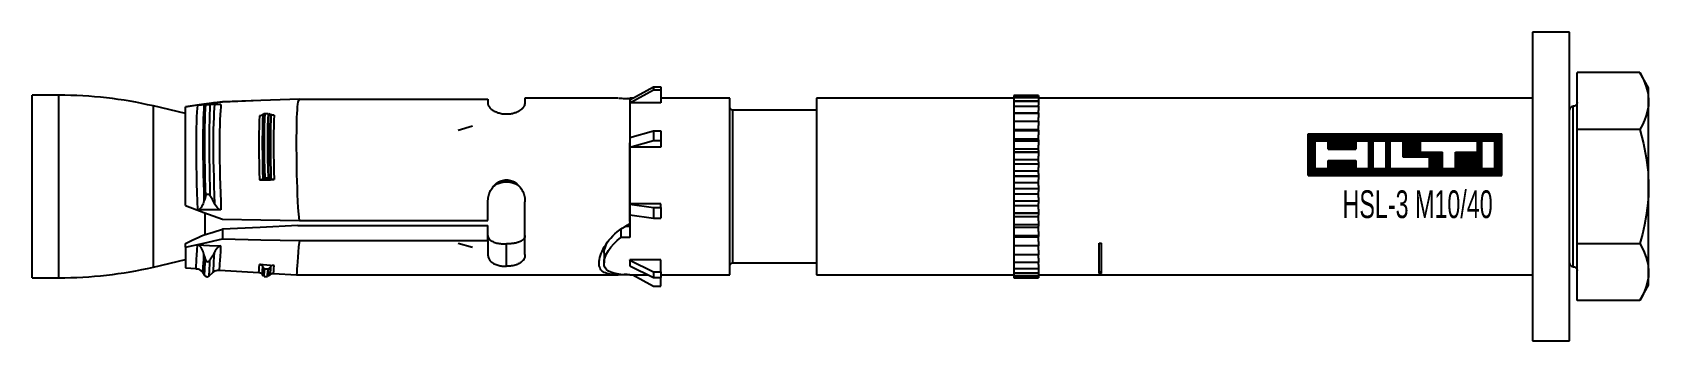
# Model space of a CAD drawing. Header units: millimetres. Extents: x 296 to 4896, y 152 to 3333.
# Drawn here: x 1517.2 to 1648.1, y 1681.4 to 1706.4 of the extents above; entities that cross this region are included whole.
import ezdxf
from ezdxf.enums import TextEntityAlignment as Align

# ---------------------------------------------------------------- set-up
doc = ezdxf.new("R2010")
doc.units = ezdxf.units.MM
doc.linetypes.add('DASHED', pattern=[0.25, 0.15625, -0.09375])
for name, color, linetype in [('1', 1, 'DASHED'), ('10', 1, 'Continuous'), ('3', 4, 'Continuous')]:
    doc.layers.add(name, color=color, linetype=linetype)
doc.styles.get("Standard").update_dxf_attribs({"font": 'arial.ttf'})

# ---------------------------------------------------------------- blocks, each defined once
blk = doc.blocks.new('HSL-3 M10-40')
at = {"layer": '1', "color": 3, "linetype": 'Continuous'}
for p, q in [((0, 12.5), (-3, 12.5)), ((-3, 12.5), (-3, -10.83)), ((0, -12.5), (0, 12.5)), ((-76.1, 7.02), (-74.19, 8.09)), ((-74.19, 8.09), (-74.19, 7.85)), ((-74.19, 8.09), (-73.6, 8.09)), ((-73.6, 8.09), (-73.6, 7.85)), ((-122.34, 7.4), (-124.5, 7.4)), ((-124.5, -7.4), (-124.5, 7.4)), ((-109.1, 6.86), (-109.1, 6.85)), ((-87.6, 7.08), (-87.6, 6.7)), ((-77.05, 7.15), (-84.6, 7.15)), ((-84.6, 7.15), (-84.6, 6.7)), ((-76.1, 6.79), (-74.19, 7.85)), ((-75.87, 7.15), (-76.1, 7.15)), ((-76.1, 7.15), (-76.1, 7.02)), ((-76.1, 7.09), (-76.1, 3.55)), ((-76.1, 7.02), (-76.1, 6.79)), ((-76.1, 6.79), (-76.1, 6.78)), ((-76.1, 6.78), (-76.1, 3.96)), ((-73.6, 6.78), (-76.1, 6.78)), ((-74.19, 7.85), (-73.6, 7.85)), ((-73.6, 7.85), (-73.6, 6.78)), ((-68, 7.15), (-73.6, 7.15)), ((-68, -7.15), (-68, 7.15)), ((-45, 7.15), (-61, 7.15)), ((-61, 7.15), (-61, -6.19)), ((-43, 7.39), (-45, 7.39)), ((-45, 7.39), (-45, 7.37)), ((-45, 7.37), (-45, 7.21)), ((-45, 7.37), (-43, 7.37)), ((-43, 7.37), (-45, 7.37)), ((-45, 7.21), (-43, 7.21)), ((-45, 7.2), (-45, 6.92)), ((-43, 7.2), (-45, 7.2)), ((-45, 6.92), (-43, 6.92)), ((-43, 6.91), (-45, 6.91)), ((-45, 6.91), (-45, 6.59)), ((-43, 7.39), (-43, 7.37)), ((-43, 7.37), (-43, 7.21)), ((-43, 7.2), (-43, 6.92)), ((-3, 7.15), (-43, 7.15)), ((-43, 6.91), (-43, 6.59)), ((-112.1, 5.93), (-114.69, 6.53)), ((-112.1, 6.43), (-112.1, 6.45)), ((-112.1, -1.55), (-112.1, 6.43)), ((-61, 6.2), (-67.8, 6.2)), ((-45, 6.5), (-43, 6.5)), ((-45, 6.48), (-45, 6.15)), ((-43, 6.48), (-45, 6.48)), ((-45, 6.15), (-45, 5.98)), ((-45, 5.96), (-43, 5.96)), ((-43, 5.93), (-45, 5.93)), ((-45, 5.93), (-45, 5.6)), ((-45, 5.6), (-45, 5.28)), ((-45, 5.31), (-43, 5.31)), ((-43, 5.28), (-45, 5.28)), ((-45, 5.28), (-45, 4.94)), ((-43, 6.48), (-43, 6.15)), ((-43, 5.98), (-43, 6.15)), ((-43, 5.93), (-43, 5.6)), ((-43, 5.28), (-43, 5.6)), ((-43, 5.28), (-43, 4.94)), ((-76.1, 3.96), (-74.19, 4.51)), ((-76.1, 3.96), (-76.1, 3.19)), ((-74.19, 4.51), (-74.19, 3.74)), ((-74.19, 4.51), (-73.6, 4.51)), ((-73.6, 4.51), (-73.6, 3.74)), ((-45, 4.94), (-45, 4.57)), ((-43, 4.59), (-45, 4.59)), ((-45, 4.57), (-45, 4.55)), ((-45, 4.55), (-43, 4.55)), ((-45, 4.52), (-45, 4.19)), ((-43, 4.52), (-45, 4.52)), ((-45, 4.19), (-45, 3.78)), ((-43, 4.57), (-43, 4.94)), ((-43, 4.57), (-43, 4.55)), ((-43, 4.52), (-43, 4.19)), ((-43, 3.78), (-43, 4.19)), ((-76.1, 3.19), (-74.19, 3.74)), ((-76.1, -2.83), (-76.1, 3.55)), ((-76.1, 3.19), (-76.1, 3.18)), ((-73.6, 3.18), (-76.1, 3.18)), ((-76.1, 3.18), (-76.1, -1.41)), ((-74.19, 3.74), (-73.6, 3.74)), ((-73.6, 3.74), (-73.6, 3.18)), ((-43, 3.85), (-45, 3.85)), ((-45, 3.78), (-45, 3.72)), ((-45, 3.72), (-43, 3.72)), ((-45, 3.68), (-45, 3.36)), ((-43, 3.68), (-45, 3.68)), ((-45, 3.36), (-45, 2.92)), ((-43, 3.03), (-45, 3.03)), ((-45, 2.92), (-45, 2.81)), ((-45, 2.81), (-43, 2.81)), ((-45, 2.77), (-45, 2.47)), ((-43, 2.77), (-45, 2.77)), ((-43, 3.78), (-43, 3.72)), ((-43, 3.68), (-43, 3.36)), ((-43, 2.92), (-43, 3.36)), ((-43, 2.92), (-43, 2.81)), ((-43, 2.77), (-43, 2.47)), ((-45, 2.47), (-45, 2.01)), ((-43, 2.16), (-45, 2.16)), ((-45, 2.01), (-45, 1.85)), ((-45, 1.85), (-43, 1.85)), ((-45, 1.81), (-45, 1.54)), ((-43, 1.81), (-45, 1.81)), ((-45, 1.54), (-45, 1.05)), ((-43, 2.01), (-43, 2.47)), ((-43, 2.01), (-43, 1.85)), ((-43, 1.81), (-43, 1.54)), ((-43, 1.05), (-43, 1.54)), ((-43, 1.25), (-45, 1.25)), ((-45, 1.05), (-45, 0.86)), ((-45, 0.86), (-43, 0.86)), ((-45, 0.82), (-45, 0.57)), ((-43, 0.82), (-45, 0.82)), ((-45, 0.57), (-45, 0.08)), ((-43, 0.31), (-45, 0.31)), ((-45, 0.08), (-45, -0.15)), ((-43, 1.05), (-43, 0.86)), ((-43, 0.82), (-43, 0.57)), ((-43, 0.08), (-43, 0.57)), ((-43, 0.08), (-43, -0.15)), ((-87.6, -2.76), (-87.6, -1.23)), ((-84.6, -5.52), (-84.6, -1.23)), ((-45, -0.15), (-43, -0.15)), ((-45, -0.19), (-45, -0.41)), ((-43, -0.19), (-45, -0.19)), ((-45, -0.41), (-45, -0.89)), ((-43, -0.63), (-45, -0.63)), ((-45, -0.89), (-45, -1.15)), ((-45, -1.15), (-43, -1.15)), ((-43, -1.19), (-45, -1.19)), ((-45, -1.19), (-45, -1.37)), ((-43, -0.19), (-43, -0.41)), ((-43, -0.89), (-43, -0.41)), ((-43, -0.89), (-43, -1.15)), ((-43, -1.19), (-43, -1.37)), ((-110.5, -3.94), (-110.5, -2.16)), ((-76.1, -1.42), (-76.1, -1.41)), ((-73.6, -1.41), (-76.1, -1.41)), ((-76.1, -1.42), (-76.1, -2.29)), ((-76.1, -1.42), (-74.19, -1.7)), ((-76.1, -2.28), (-76.1, -4.12)), ((-76.1, -2.29), (-74.19, -2.57)), ((-74.19, -1.7), (-74.19, -2.57)), ((-74.19, -1.7), (-73.6, -1.7)), ((-74.19, -2.57), (-73.6, -2.57)), ((-73.6, -1.7), (-73.6, -1.41)), ((-73.6, -1.7), (-73.6, -2.57)), ((-45, -1.37), (-45, -1.85)), ((-43, -1.56), (-45, -1.56)), ((-45, -1.85), (-45, -2.14)), ((-45, -2.14), (-43, -2.14)), ((-43, -2.18), (-45, -2.18)), ((-45, -2.18), (-45, -2.32)), ((-45, -2.32), (-45, -2.78)), ((-43, -2.46), (-45, -2.46)), ((-43, -1.85), (-43, -1.37)), ((-43, -1.85), (-43, -2.14)), ((-43, -2.18), (-43, -2.32)), ((-43, -2.78), (-43, -2.32)), ((-109.1, -3.47), (-109.1, -4.24)), ((-76.85, -3.47), (-76.85, -4.12)), ((-76.1, -3.25), (-76.49, -3.25)), ((-45, -2.78), (-45, -3.08)), ((-45, -3.08), (-43, -3.08)), ((-43, -3.12), (-45, -3.12)), ((-45, -3.12), (-45, -3.22)), ((-45, -3.22), (-45, -3.65)), ((-43, -3.31), (-45, -3.31)), ((-45, -3.65), (-45, -3.97)), ((-43, -2.78), (-43, -3.08)), ((-43, -3.12), (-43, -3.22)), ((-43, -3.65), (-43, -3.22)), ((-43, -3.65), (-43, -3.97)), ((-112.1, -4.93), (-112.1, -4.62)), ((-112.1, -4.93), (-112.1, -6.6)), ((-87.6, -4.38), (-87.6, -5.52)), ((-76.1, -4.12), (-76.85, -4.12)), ((-45, -3.97), (-43, -3.97)), ((-45, -4.01), (-45, -4.06)), ((-43, -4.01), (-45, -4.01)), ((-45, -4.06), (-45, -4.45)), ((-43, -4.11), (-45, -4.11)), ((-45, -4.45), (-45, -4.78)), ((-45, -4.78), (-43, -4.78)), ((-45, -4.82), (-45, -4.82)), ((-43, -4.82), (-45, -4.82)), ((-45, -4.82), (-45, -5.17)), ((-43, -4.82), (-45, -4.82)), ((-45, -5.17), (-45, -5.51)), ((-43, -4.01), (-43, -4.06)), ((-43, -4.45), (-43, -4.06)), ((-43, -4.45), (-43, -4.78)), ((-43, -4.82), (-43, -4.82)), ((-43, -5.17), (-43, -4.82)), ((-43, -5.17), (-43, -5.51)), ((-38.1, -7.04), (-38.1, -4.6)), ((-38.1, -4.6), (-37.9, -4.6)), ((-37.9, -7.04), (-37.9, -4.6)), ((-114.69, -6.53), (-112.1, -5.93)), ((-78.2, -5.41), (-78.2, -6.19)), ((-76.1, -5.97), (-76.1, -5.95)), ((-73.6, -5.95), (-76.1, -5.95)), ((-76.1, -5.97), (-74.19, -6.92)), ((-76.1, -5.97), (-76.1, -6.19)), ((-76.1, -6.19), (-76.1, -6.42)), ((-76.1, -6.42), (-74.19, -7.37)), ((-73.6, -6.92), (-73.6, -5.95)), ((-67.8, -6.2), (-61, -6.2)), ((-61, -6.19), (-61, -7.15)), ((-45, -5.51), (-43, -5.51)), ((-45, -5.54), (-45, -5.8)), ((-43, -5.54), (-45, -5.54)), ((-45, -5.8), (-45, -6.13)), ((-45, -6.13), (-43, -6.13)), ((-45, -6.15), (-45, -6.31)), ((-43, -6.15), (-45, -6.15)), ((-45, -6.31), (-45, -6.64)), ((-43, -5.8), (-43, -5.54)), ((-43, -5.8), (-43, -6.13)), ((-43, -6.31), (-43, -6.15)), ((-43, -6.31), (-43, -6.64)), ((-124.5, -7.4), (-122.34, -7.4)), ((-112.1, -6.6), (-111.24, -6.65)), ((-110.69, -6.98), (-110.56, -7.19)), ((-110.18, -7.24), (-109.84, -6.94)), ((-109.34, -6.77), (-106.15, -6.96)), ((-105.88, -7.13), (-105.8, -7.25)), ((-105.72, -7.3), (-105.45, -7.3)), ((-105.38, -7.27), (-105.21, -7.12)), ((-104.96, -7.04), (-103.1, -7.15)), ((-103.1, -7.15), (-77.05, -7.15)), ((-76.85, -7.12), (-76.1, -7.12)), ((-76.1, -7.12), (-76.1, -7.15)), ((-76.1, -7.15), (-74.63, -7.15)), ((-75.87, -7.15), (-74.19, -8.09)), ((-74.19, -6.92), (-74.19, -7.37)), ((-74.19, -6.92), (-73.6, -6.92)), ((-74.19, -7.37), (-73.6, -7.37)), ((-73.6, -6.92), (-73.6, -7.37)), ((-73.6, -7.15), (-68, -7.15)), ((-73.6, -8.09), (-73.6, -7.37)), ((-61, -7.15), (-45, -7.15)), ((-45, -6.64), (-43, -6.64)), ((-43, -6.66), (-45, -6.66)), ((-45, -6.71), (-45, -7.02)), ((-45, -7.02), (-43, -7.02)), ((-43, -7.03), (-45, -7.03)), ((-45, -7.03), (-45, -7.27)), ((-45, -7.27), (-43, -7.27)), ((-43, -7.28), (-45, -7.28)), ((-45, -7.28), (-45, -7.39)), ((-43, -7.39), (-45, -7.39)), ((-45, -7.39), (-43, -7.39)), ((-43, -6.71), (-43, -7.02)), ((-43, -7.03), (-43, -7.27)), ((-43, -7.15), (-3, -7.15)), ((-43, -7.28), (-43, -7.39)), ((-38.1, -7.04), (-37.9, -7.04)), ((-74.19, -8.09), (-73.6, -8.09)), ((-3, -10.83), (-3, -12.5)), ((-3, -12.5), (0, -12.5))]:
    blk.add_line(p, q, dxfattribs=at)
at = {"layer": '1', "color": 30, "linetype": 'Continuous'}
for p, q in [((0.6, 4.62), (0.6, 9.24)), ((5.69, 9.24), (0.6, 9.24)), ((6.4, 8), (5.69, 9.24)), ((6.4, 6.93), (6.4, 8)), ((6.4, 0), (6.4, 6.93)), ((-90, 4.58), (-88.84, 4.92)), ((0.6, -4.62), (0.6, 4.62)), ((5.69, 4.62), (0.6, 4.62)), ((6.4, -6.93), (6.4, 0)), ((-90, -4.58), (-88.84, -4.92)), ((0.6, -9.24), (0.6, -4.62)), ((0.6, -4.62), (5.69, -4.62)), ((6.4, -8), (6.4, -6.93)), ((5.69, -9.24), (6.4, -8)), ((5.69, -9.24), (0.6, -9.24))]:
    blk.add_line(p, q, dxfattribs=at)
at = {"layer": '1', "color": 1, "linetype": 'Continuous'}
for p, q in [((-122.34, -7.4), (-122.34, 7.4)), ((-114.69, -6.53), (-114.69, 6.53)), ((-67.8, 6.2), (-67.8, -5.37)), ((0.3, 3.25), (0.3, 6.5)), ((0.3, -6.5), (0.3, 3.25)), ((-67.8, -5.37), (-67.8, -6.2))]:
    blk.add_line(p, q, dxfattribs=at)
at = {"layer": '1', "color": 30, "linetype": 'Continuous'}
for points in [[(5.69, 9.24, 0), (5.98, 8.67, 0), (6.21, 8.09, 0), (6.35, 7.51, 0), (6.4, 6.93, 0)], [(6.4, 6.93, 0), (6.38, 6.54, 0), (6.31, 6.15, 0), (6.21, 5.76, 0), (6.06, 5.38, 0), (5.89, 5, 0), (5.69, 4.62, 0)], [(5.69, 4.62, 0), (5.98, 3.48, 0), (6.21, 2.33, 0), (6.35, 1.17, 0), (6.4, 0, 0)], [(6.4, 0, 0), (6.38, -0.78, 0), (6.31, -1.56, 0), (6.21, -2.34, 0), (6.06, -3.1, 0), (5.89, -3.86, 0), (5.69, -4.62, 0)], [(5.69, -4.62, 0), (5.98, -5.19, 0), (6.21, -5.76, 0), (6.35, -6.34, 0), (6.4, -6.93, 0)], [(6.4, -6.93, 0), (6.38, -7.32, 0), (6.31, -7.71, 0), (6.21, -8.1, 0), (6.06, -8.48, 0), (5.89, -8.86, 0), (5.69, -9.24, 0)]]:
    blk.add_polyline3d(points, dxfattribs=at)
at = {"layer": '1', "color": 3, "linetype": 'Continuous'}
for points in [[(-109.1, 6.86, 0), (-110.61, 6.68, 0), (-112.1, 6.45, 0)], [(-111.12, 6.59, 0), (-111.61, 6.52, 0), (-112.1, 6.43, 0)], [(-110.6, 6.62, 0), (-110.63, 6.62, 0), (-110.66, 6.61, 0), (-110.71, 6.61, 0), (-110.76, 6.61, 0), (-110.82, 6.6, 0), (-110.9, 6.59, 0), (-111, 6.59, 0), (-111.12, 6.58, 0)], [(-110.48, 6.64, 0), (-110.54, 6.63, 0), (-110.6, 6.62, 0)], [(-109.1, 6.85, 0), (-109.82, 6.77, 0), (-110.54, 6.68, 0)], [(-110.48, 6.64, 0), (-110.47, 6.64, 0), (-110.44, 6.64, 0), (-110.41, 6.64, 0), (-110.38, 6.64, 0), (-110.33, 6.65, 0), (-110.27, 6.65, 0), (-110.22, 6.65, 0), (-110.17, 6.65, 0), (-110.14, 6.65, 0), (-110.11, 6.65, 0)], [(-109.74, 6.65, 0), (-109.92, 6.65, 0), (-110.11, 6.65, 0)], [(-109.22, 6.66, 0), (-109.35, 6.65, 0), (-109.46, 6.65, 0), (-109.54, 6.65, 0), (-109.62, 6.65, 0), (-109.69, 6.65, 0), (-109.74, 6.65, 0)], [(-102.87, 7.09, 0), (-105.99, 6.98, 0), (-109.1, 6.86, 0)], [(-102.87, 7.08, 0), (-105.99, 6.97, 0), (-109.1, 6.85, 0)], [(-102.87, -2.76, 0), (-102.92, -2.24, 0), (-102.96, -1.72, 0), (-102.99, -1.19, 0), (-103.01, -0.65, 0), (-103.03, -0.11, 0), (-103.05, 0.44, 0), (-103.07, 0.98, 0), (-103.08, 1.52, 0), (-103.09, 2.05, 0), (-103.09, 2.56, 0), (-103.1, 3.06, 0), (-103.1, 3.54, 0), (-103.1, 4.01, 0), (-103.09, 4.45, 0), (-103.09, 4.86, 0), (-103.08, 5.25, 0), (-103.07, 5.6, 0), (-103.05, 5.93, 0), (-103.03, 6.21, 0), (-103.01, 6.46, 0), (-102.99, 6.68, 0), (-102.96, 6.85, 0), (-102.92, 6.99, 0), (-102.87, 7.08, 0)], [(-102.87, 7.08, 0), (-95.24, 7.08, 0), (-87.6, 7.08, 0)], [(-87.6, 6.7, 0), (-87.6, 6.66, 0), (-87.59, 6.62, 0), (-87.58, 6.58, 0), (-87.56, 6.54, 0), (-87.54, 6.5, 0), (-87.51, 6.46, 0), (-87.48, 6.42, 0), (-87.44, 6.37, 0), (-87.39, 6.33, 0), (-87.34, 6.28, 0), (-87.29, 6.24, 0), (-87.23, 6.2, 0), (-87.16, 6.16, 0), (-87.09, 6.12, 0), (-87.02, 6.08, 0), (-86.94, 6.05, 0), (-86.86, 6.01, 0), (-86.78, 5.98, 0), (-86.7, 5.96, 0), (-86.61, 5.94, 0), (-86.53, 5.92, 0), (-86.44, 5.9, 0), (-86.36, 5.89, 0), (-86.27, 5.88, 0), (-86.19, 5.88, 0), (-86.1, 5.88, 0)], [(-86.1, 5.88, 0), (-86.06, 5.88, 0), (-86.02, 5.88, 0), (-85.98, 5.88, 0), (-85.94, 5.88, 0), (-85.9, 5.89, 0), (-85.87, 5.89, 0), (-85.83, 5.89, 0), (-85.79, 5.9, 0), (-85.75, 5.9, 0), (-85.71, 5.91, 0), (-85.68, 5.92, 0), (-85.64, 5.92, 0), (-85.6, 5.93, 0), (-85.57, 5.94, 0), (-85.53, 5.95, 0), (-85.49, 5.96, 0), (-85.45, 5.97, 0), (-85.41, 5.99, 0), (-85.38, 6, 0), (-85.34, 6.01, 0), (-85.3, 6.03, 0), (-85.27, 6.04, 0), (-85.23, 6.06, 0), (-85.2, 6.07, 0), (-85.17, 6.09, 0), (-85.13, 6.1, 0), (-85.1, 6.12, 0), (-85.07, 6.14, 0), (-85.04, 6.16, 0), (-85.01, 6.17, 0), (-84.98, 6.19, 0), (-84.95, 6.21, 0), (-84.93, 6.23, 0), (-84.9, 6.25, 0), (-84.88, 6.27, 0), (-84.85, 6.29, 0), (-84.83, 6.31, 0), (-84.81, 6.33, 0), (-84.79, 6.35, 0), (-84.77, 6.37, 0), (-84.75, 6.39, 0), (-84.73, 6.41, 0), (-84.71, 6.43, 0), (-84.7, 6.45, 0), (-84.68, 6.47, 0), (-84.67, 6.49, 0), (-84.66, 6.5, 0), (-84.65, 6.52, 0), (-84.64, 6.54, 0), (-84.63, 6.56, 0), (-84.62, 6.58, 0), (-84.62, 6.59, 0), (-84.61, 6.61, 0), (-84.61, 6.63, 0), (-84.6, 6.65, 0), (-84.6, 6.66, 0), (-84.6, 6.68, 0), (-84.6, 6.7, 0)], [(-84.6, 6.72, 0), (-84.6, 6.69, 0), (-84.6, 6.67, 0)], [(-77, 7.15, 0), (-76.88, 7.15, 0), (-76.77, 7.15, 0), (-76.65, 7.14, 0), (-76.53, 7.14, 0), (-76.4, 7.13, 0), (-76.27, 7.13, 0)], [(-76.1, 7.09, 0), (-76.1, 7.1, 0), (-76.11, 7.1, 0), (-76.12, 7.11, 0), (-76.13, 7.11, 0), (-76.14, 7.12, 0), (-76.16, 7.12, 0), (-76.19, 7.12, 0), (-76.21, 7.12, 0), (-76.24, 7.13, 0), (-76.27, 7.13, 0)], [(-45, 7.37, 0), (-45, 7.37, 0), (-45, 7.37, 0)], [(-45, 7.21, 0), (-45, 7.21, 0), (-45, 7.2, 0)], [(-45, 6.92, 0), (-45, 6.91, 0), (-45, 6.91, 0)], [(-45, 6.59, 0), (-45, 6.55, 0), (-45, 6.5, 0)], [(-43, 7.37, 0), (-43, 7.37, 0), (-43, 7.37, 0)], [(-43, 7.21, 0), (-43, 7.21, 0), (-43, 7.2, 0)], [(-43, 6.92, 0), (-43, 6.91, 0), (-43, 6.91, 0)], [(-43, 6.5, 0), (-43, 6.55, 0), (-43, 6.59, 0)], [(-105.84, 5.82, 0), (-105.89, 5.79, 0), (-105.95, 5.76, 0), (-106.03, 5.74, 0), (-106.11, 5.73, 0)], [(-105.84, 5.82, 0), (-105.8, 5.86, 0), (-105.76, 5.89, 0)], [(-105.76, 5.89, 0), (-105.78, 5.46, 0), (-105.79, 4.98, 0), (-105.8, 4.45, 0), (-105.8, 3.89, 0), (-105.8, 3.3, 0), (-105.8, 2.67, 0), (-105.79, 2.03, 0), (-105.78, 1.36, 0), (-105.76, 0.68, 0)], [(-105.76, 5.89, 0), (-105.76, 5.89, 0), (-105.75, 5.9, 0), (-105.74, 5.9, 0), (-105.73, 5.91, 0), (-105.72, 5.91, 0), (-105.7, 5.91, 0), (-105.69, 5.91, 0), (-105.68, 5.91, 0)], [(-105.68, 5.91, 0), (-105.61, 5.91, 0), (-105.54, 5.91, 0), (-105.48, 5.91, 0), (-105.41, 5.91, 0)], [(-105.34, 5.9, 0), (-105.36, 5.47, 0), (-105.37, 4.99, 0), (-105.38, 4.47, 0), (-105.38, 3.9, 0), (-105.38, 3.31, 0), (-105.38, 2.68, 0), (-105.37, 2.04, 0), (-105.36, 1.37, 0), (-105.34, 0.69, 0)], [(-105.17, 5.82, 0), (-105.26, 5.86, 0), (-105.34, 5.9, 0)], [(-104.92, 5.77, 0), (-104.99, 5.77, 0), (-105.06, 5.78, 0), (-105.12, 5.8, 0), (-105.17, 5.82, 0)], [(-45, 6.5, 0), (-45, 6.49, 0), (-45, 6.48, 0)], [(-45, 5.96, 0), (-45, 5.95, 0), (-45, 5.93, 0)], [(-45, 5.31, 0), (-45, 5.29, 0), (-45, 5.28, 0)], [(-43, 6.5, 0), (-43, 6.49, 0), (-43, 6.48, 0)], [(-43, 5.96, 0), (-43, 5.95, 0), (-43, 5.93, 0)], [(-43, 5.31, 0), (-43, 5.29, 0), (-43, 5.28, 0)], [(-45, 4.55, 0), (-45, 4.54, 0), (-45, 4.52, 0)], [(-43, 4.55, 0), (-43, 4.54, 0), (-43, 4.52, 0)], [(-45, 3.72, 0), (-45, 3.7, 0), (-45, 3.68, 0)], [(-45, 2.81, 0), (-45, 2.79, 0), (-45, 2.77, 0)], [(-43, 3.72, 0), (-43, 3.7, 0), (-43, 3.68, 0)], [(-43, 2.81, 0), (-43, 2.79, 0), (-43, 2.77, 0)], [(-45, 1.85, 0), (-45, 1.83, 0), (-45, 1.81, 0)], [(-43, 1.85, 0), (-43, 1.83, 0), (-43, 1.81, 0)], [(-105.84, 0.62, 0), (-105.89, 0.58, 0), (-105.95, 0.55, 0), (-106.03, 0.53, 0), (-106.11, 0.53, 0)], [(-106.11, 0.53, 0), (-105.81, 0.53, 0), (-105.52, 0.54, 0), (-105.22, 0.55, 0), (-104.92, 0.56, 0)], [(-105.84, 0.62, 0), (-105.8, 0.65, 0), (-105.76, 0.68, 0)], [(-105.76, 0.68, 0), (-105.76, 0.69, 0), (-105.75, 0.69, 0), (-105.74, 0.7, 0), (-105.73, 0.7, 0), (-105.72, 0.7, 0), (-105.7, 0.7, 0), (-105.69, 0.71, 0), (-105.68, 0.71, 0)], [(-105.68, 0.71, 0), (-105.61, 0.71, 0), (-105.54, 0.71, 0), (-105.48, 0.71, 0), (-105.41, 0.71, 0)], [(-105.41, 0.71, 0), (-105.4, 0.7, 0), (-105.39, 0.7, 0), (-105.37, 0.7, 0), (-105.36, 0.7, 0), (-105.35, 0.7, 0), (-105.34, 0.69, 0)], [(-105.17, 0.61, 0), (-105.26, 0.65, 0), (-105.34, 0.69, 0)], [(-104.92, 0.56, 0), (-104.99, 0.56, 0), (-105.06, 0.57, 0), (-105.12, 0.59, 0), (-105.17, 0.61, 0)], [(-87.6, -1.23, 0), (-87.6, -1.13, 0), (-87.59, -1.02, 0), (-87.58, -0.91, 0), (-87.56, -0.81, 0), (-87.53, -0.71, 0), (-87.5, -0.6, 0), (-87.47, -0.5, 0), (-87.42, -0.41, 0), (-87.38, -0.31, 0), (-87.32, -0.22, 0), (-87.27, -0.13, 0), (-87.2, -0.04, 0), (-87.13, 0.04, 0), (-87.06, 0.12, 0), (-86.98, 0.19, 0), (-86.9, 0.26, 0), (-86.81, 0.32, 0), (-86.72, 0.37, 0), (-86.62, 0.42, 0), (-86.52, 0.46, 0), (-86.42, 0.49, 0), (-86.31, 0.51, 0), (-86.21, 0.53, 0), (-86.1, 0.53, 0)], [(-87.22, -0.04, 0), (-87.15, 0.02, 0), (-87.08, 0.07, 0), (-87.01, 0.12, 0), (-86.94, 0.17, 0), (-86.86, 0.21, 0), (-86.78, 0.25, 0), (-86.69, 0.28, 0), (-86.61, 0.31, 0), (-86.52, 0.33, 0), (-86.44, 0.35, 0), (-86.36, 0.36, 0), (-86.27, 0.37, 0), (-86.19, 0.38, 0), (-86.1, 0.38, 0)], [(-86.1, 0.53, 0), (-85.99, 0.53, 0), (-85.89, 0.51, 0), (-85.78, 0.49, 0), (-85.68, 0.46, 0), (-85.58, 0.42, 0), (-85.48, 0.37, 0), (-85.39, 0.32, 0), (-85.3, 0.26, 0), (-85.22, 0.19, 0), (-85.14, 0.12, 0), (-85.07, 0.04, 0), (-85, -0.04, 0), (-84.93, -0.13, 0), (-84.88, -0.22, 0), (-84.82, -0.31, 0), (-84.78, -0.41, 0), (-84.73, -0.5, 0), (-84.7, -0.6, 0), (-84.67, -0.71, 0), (-84.64, -0.81, 0), (-84.62, -0.91, 0), (-84.61, -1.02, 0), (-84.6, -1.13, 0), (-84.6, -1.23, 0)], [(-86.1, 0.38, 0), (-86.06, 0.38, 0), (-86.03, 0.38, 0), (-85.99, 0.38, 0), (-85.96, 0.38, 0), (-85.92, 0.37, 0), (-85.89, 0.37, 0), (-85.85, 0.37, 0), (-85.82, 0.36, 0), (-85.78, 0.35, 0), (-85.75, 0.35, 0), (-85.71, 0.34, 0), (-85.68, 0.33, 0), (-85.65, 0.32, 0), (-85.61, 0.31, 0), (-85.58, 0.3, 0), (-85.55, 0.29, 0), (-85.51, 0.28, 0), (-85.47, 0.27, 0), (-85.44, 0.25, 0), (-85.4, 0.24, 0), (-85.37, 0.22, 0), (-85.34, 0.21, 0), (-85.3, 0.19, 0), (-85.27, 0.17, 0), (-85.24, 0.15, 0), (-85.21, 0.13, 0), (-85.18, 0.11, 0), (-85.15, 0.09, 0), (-85.12, 0.07, 0), (-85.09, 0.05, 0), (-85.06, 0.03, 0), (-85.04, 0.01, 0), (-85.01, -0.02, 0), (-84.98, -0.04, 0)], [(-45, 0.86, 0), (-45, 0.84, 0), (-45, 0.82, 0)], [(-43, 0.86, 0), (-43, 0.84, 0), (-43, 0.82, 0)], [(-110.6, -1.19, 0), (-110.63, -1.29, 0), (-110.66, -1.4, 0), (-110.71, -1.5, 0), (-110.76, -1.6, 0), (-110.82, -1.7, 0), (-110.9, -1.79, 0), (-111, -1.86, 0), (-111.12, -1.89, 0)], [(-110.48, -0.8, 0), (-110.54, -0.99, 0), (-110.6, -1.19, 0)], [(-110.48, -0.8, 0), (-110.47, -0.76, 0), (-110.44, -0.71, 0), (-110.41, -0.67, 0), (-110.38, -0.64, 0), (-110.33, -0.61, 0), (-110.27, -0.61, 0), (-110.22, -0.63, 0), (-110.17, -0.66, 0), (-110.14, -0.69, 0), (-110.11, -0.74, 0)], [(-109.74, -1.38, 0), (-109.92, -1.06, 0), (-110.11, -0.74, 0)], [(-45, -0.15, 0), (-45, -0.17, 0), (-45, -0.19, 0)], [(-45, -1.15, 0), (-45, -1.17, 0), (-45, -1.19, 0)], [(-43, -0.15, 0), (-43, -0.17, 0), (-43, -0.19, 0)], [(-43, -1.15, 0), (-43, -1.17, 0), (-43, -1.19, 0)], [(-112.1, -1.55, 0), (-110.61, -2.12, 0), (-109.1, -2.66, 0)], [(-109.22, -1.89, 0), (-110.16, -1.89, 0), (-111.12, -1.89, 0)], [(-109.22, -1.89, 0), (-109.35, -1.86, 0), (-109.46, -1.78, 0), (-109.54, -1.69, 0), (-109.62, -1.59, 0), (-109.69, -1.49, 0), (-109.74, -1.38, 0)], [(-45, -2.14, 0), (-45, -2.16, 0), (-45, -2.18, 0)], [(-43, -2.14, 0), (-43, -2.16, 0), (-43, -2.18, 0)], [(-110.58, -3.93, 0), (-109.84, -3.71, 0), (-109.1, -3.47, 0)], [(-109.1, -2.66, 0), (-105.99, -2.71, 0), (-102.87, -2.76, 0)], [(-102.99, -3.16, 0), (-106.05, -3.31, 0), (-109.1, -3.47, 0)], [(-102.99, -3.16, 0), (-95.3, -3.16, 0), (-87.6, -3.16, 0)], [(-102.87, -2.76, 0), (-95.24, -2.76, 0), (-87.6, -2.76, 0)], [(-87.6, -4.38, 0), (-87.6, -3.77, 0), (-87.6, -3.16, 0)], [(-76.33, -7.13, 0), (-76.56, -7.14, 0), (-76.77, -7.15, 0), (-76.98, -7.15, 0), (-77.17, -7.15, 0), (-77.36, -7.14, 0), (-77.53, -7.13, 0), (-77.69, -7.11, 0), (-77.84, -7.09, 0), (-77.97, -7.05, 0), (-78.09, -7.01, 0), (-78.2, -6.96, 0), (-78.29, -6.9, 0), (-78.38, -6.83, 0), (-78.45, -6.75, 0), (-78.5, -6.65, 0), (-78.55, -6.55, 0), (-78.58, -6.44, 0), (-78.59, -6.32, 0), (-78.6, -6.19, 0), (-78.59, -6.05, 0), (-78.57, -5.91, 0), (-78.54, -5.75, 0), (-78.49, -5.59, 0), (-78.43, -5.43, 0), (-78.36, -5.26, 0), (-78.27, -5.08, 0), (-78.18, -4.9, 0), (-78.06, -4.72, 0), (-77.94, -4.54, 0), (-77.8, -4.36, 0), (-77.65, -4.19, 0), (-77.49, -4.01, 0), (-77.32, -3.84, 0), (-77.13, -3.68, 0), (-76.93, -3.52, 0), (-76.73, -3.38, 0), (-76.5, -3.25, 0), (-76.27, -3.12, 0)], [(-76.1, -2.83, 0), (-76.1, -2.87, 0), (-76.11, -2.91, 0), (-76.12, -2.94, 0), (-76.13, -2.97, 0), (-76.15, -3.01, 0), (-76.17, -3.04, 0), (-76.19, -3.06, 0), (-76.22, -3.09, 0), (-76.24, -3.11, 0), (-76.27, -3.12, 0)], [(-45, -3.08, 0), (-45, -3.1, 0), (-45, -3.12, 0)], [(-43, -3.08, 0), (-43, -3.1, 0), (-43, -3.12, 0)], [(-112.1, -4.62, 0), (-111.55, -4.36, 0), (-111.01, -4.1, 0)], [(-112.1, -4.93, 0), (-110.61, -4.6, 0), (-109.1, -4.24, 0)], [(-111.12, -4.74, 0), (-110.16, -4.78, 0), (-109.22, -4.82, 0)], [(-110.6, -5.49, 0), (-110.63, -5.38, 0), (-110.66, -5.27, 0), (-110.71, -5.16, 0), (-110.76, -5.06, 0), (-110.82, -4.95, 0), (-110.9, -4.86, 0), (-111, -4.78, 0), (-111.12, -4.74, 0)], [(-111.01, -4.1, 0), (-110.79, -4.01, 0), (-110.58, -3.93, 0)], [(-109.22, -4.82, 0), (-109.35, -4.85, 0), (-109.46, -4.92, 0), (-109.54, -5.01, 0), (-109.62, -5.11, 0), (-109.69, -5.22, 0), (-109.74, -5.32, 0)], [(-109.1, -4.24, 0), (-105.99, -4.31, 0), (-102.87, -4.38, 0)], [(-102.87, -4.38, 0), (-102.93, -4.88, 0), (-102.97, -5.33, 0), (-103, -5.74, 0), (-103.03, -6.11, 0), (-103.05, -6.42, 0), (-103.07, -6.68, 0), (-103.08, -6.88, 0), (-103.09, -7.03, 0), (-103.1, -7.12, 0), (-103.1, -7.15, 0)], [(-102.87, -4.38, 0), (-95.24, -4.38, 0), (-87.6, -4.38, 0)], [(-87.6, -3.98, 0), (-87.6, -4.04, 0), (-87.58, -4.1, 0), (-87.56, -4.16, 0), (-87.53, -4.21, 0), (-87.49, -4.26, 0), (-87.44, -4.31, 0), (-87.39, -4.36, 0), (-87.33, -4.4, 0), (-87.26, -4.44, 0), (-87.19, -4.47, 0), (-87.12, -4.5, 0), (-87.04, -4.53, 0), (-86.95, -4.56, 0), (-86.87, -4.58, 0), (-86.78, -4.6, 0), (-86.68, -4.61, 0), (-86.59, -4.63, 0), (-86.49, -4.64, 0), (-86.4, -4.65, 0), (-86.3, -4.65, 0), (-86.2, -4.65, 0), (-86.1, -4.66, 0)], [(-84.6, -3.98, 0), (-84.6, -4, 0), (-84.6, -4.02, 0), (-84.6, -4.04, 0), (-84.61, -4.06, 0), (-84.61, -4.08, 0), (-84.62, -4.1, 0), (-84.62, -4.12, 0), (-84.63, -4.14, 0), (-84.64, -4.16, 0), (-84.65, -4.18, 0), (-84.66, -4.19, 0), (-84.67, -4.21, 0), (-84.68, -4.23, 0), (-84.7, -4.25, 0), (-84.71, -4.27, 0), (-84.73, -4.29, 0), (-84.75, -4.3, 0), (-84.77, -4.32, 0), (-84.79, -4.34, 0), (-84.81, -4.35, 0), (-84.83, -4.37, 0), (-84.85, -4.39, 0), (-84.88, -4.4, 0), (-84.9, -4.42, 0), (-84.93, -4.43, 0), (-84.95, -4.45, 0), (-84.98, -4.46, 0), (-85.01, -4.47, 0), (-85.04, -4.49, 0), (-85.07, -4.5, 0), (-85.1, -4.51, 0), (-85.13, -4.52, 0), (-85.17, -4.53, 0), (-85.2, -4.54, 0), (-85.23, -4.55, 0), (-85.27, -4.56, 0), (-85.3, -4.57, 0), (-85.34, -4.58, 0), (-85.38, -4.59, 0), (-85.41, -4.59, 0), (-85.45, -4.6, 0), (-85.49, -4.61, 0), (-85.53, -4.61, 0), (-85.57, -4.62, 0), (-85.6, -4.63, 0), (-85.64, -4.63, 0), (-85.68, -4.63, 0), (-85.71, -4.64, 0), (-85.75, -4.64, 0), (-85.79, -4.64, 0), (-85.83, -4.65, 0), (-85.87, -4.65, 0), (-85.9, -4.65, 0), (-85.94, -4.65, 0), (-85.98, -4.66, 0), (-86.02, -4.66, 0), (-86.06, -4.66, 0), (-86.1, -4.66, 0)], [(-78.18, -5.02, 0), (-78.21, -5.01, 0), (-78.23, -5, 0), (-78.25, -4.99, 0), (-78.27, -4.98, 0)], [(-76.85, -7.12, 0), (-77.14, -7.08, 0), (-77.41, -7.03, 0), (-77.64, -6.95, 0), (-77.84, -6.86, 0), (-77.99, -6.73, 0), (-78.11, -6.58, 0), (-78.18, -6.4, 0), (-78.2, -6.19, 0), (-78.18, -5.96, 0), (-78.11, -5.72, 0), (-77.99, -5.46, 0), (-77.84, -5.19, 0), (-77.64, -4.91, 0), (-77.41, -4.64, 0), (-77.14, -4.37, 0), (-76.85, -4.12, 0)], [(-78.2, -5.41, 0), (-78.18, -5.2, 0), (-78.12, -4.97, 0), (-78.02, -4.73, 0), (-77.89, -4.47, 0)], [(-45, -3.97, 0), (-45, -3.99, 0), (-45, -4.01, 0)], [(-45, -4.78, 0), (-45, -4.8, 0), (-45, -4.82, 0)], [(-43, -3.97, 0), (-43, -3.99, 0), (-43, -4.01, 0)], [(-43, -4.78, 0), (-43, -4.8, 0), (-43, -4.82, 0)], [(-110.48, -5.89, 0), (-110.54, -5.69, 0), (-110.6, -5.49, 0)], [(-110.48, -5.89, 0), (-110.47, -5.94, 0), (-110.44, -5.99, 0), (-110.41, -6.03, 0), (-110.38, -6.07, 0), (-110.33, -6.09, 0), (-110.27, -6.1, 0), (-110.22, -6.08, 0), (-110.17, -6.05, 0), (-110.14, -6.02, 0), (-110.11, -5.97, 0)], [(-109.74, -5.32, 0), (-109.92, -5.65, 0), (-110.11, -5.97, 0)], [(-106.11, -6.32, 0), (-105.81, -6.33, 0), (-105.52, -6.35, 0), (-105.22, -6.37, 0), (-104.92, -6.39, 0)], [(-105.84, -6.5, 0), (-105.89, -6.43, 0), (-105.95, -6.37, 0), (-106.03, -6.33, 0), (-106.11, -6.32, 0)], [(-105.84, -6.5, 0), (-105.8, -6.56, 0), (-105.76, -6.63, 0)], [(-105.17, -6.49, 0), (-105.26, -6.57, 0), (-105.34, -6.65, 0)], [(-104.92, -6.39, 0), (-104.99, -6.39, 0), (-105.06, -6.41, 0), (-105.12, -6.44, 0), (-105.17, -6.49, 0)], [(-87.6, -5.52, 0), (-87.6, -5.59, 0), (-87.59, -5.65, 0), (-87.58, -5.71, 0), (-87.56, -5.77, 0), (-87.54, -5.83, 0), (-87.51, -5.88, 0), (-87.48, -5.94, 0), (-87.44, -6, 0), (-87.39, -6.05, 0), (-87.34, -6.1, 0), (-87.29, -6.14, 0), (-87.23, -6.19, 0), (-87.16, -6.23, 0), (-87.09, -6.26, 0), (-87.02, -6.3, 0), (-86.94, -6.33, 0), (-86.86, -6.36, 0), (-86.78, -6.38, 0), (-86.7, -6.4, 0), (-86.61, -6.42, 0), (-86.53, -6.43, 0), (-86.44, -6.45, 0), (-86.36, -6.45, 0), (-86.27, -6.46, 0), (-86.19, -6.46, 0), (-86.1, -6.47, 0)], [(-84.6, -5.52, 0), (-84.6, -5.59, 0), (-84.61, -5.65, 0), (-84.62, -5.72, 0), (-84.64, -5.78, 0), (-84.67, -5.84, 0), (-84.7, -5.9, 0), (-84.73, -5.96, 0), (-84.78, -6.01, 0), (-84.82, -6.06, 0), (-84.88, -6.11, 0), (-84.93, -6.16, 0), (-85, -6.2, 0), (-85.07, -6.24, 0), (-85.14, -6.28, 0), (-85.22, -6.31, 0), (-85.3, -6.34, 0), (-85.39, -6.37, 0), (-85.48, -6.4, 0), (-85.58, -6.42, 0), (-85.68, -6.43, 0), (-85.78, -6.45, 0), (-85.89, -6.46, 0), (-85.99, -6.46, 0), (-86.1, -6.47, 0)], [(-45, -5.51, 0), (-45, -5.52, 0), (-45, -5.54, 0)], [(-45, -6.13, 0), (-45, -6.14, 0), (-45, -6.15, 0)], [(-43, -5.51, 0), (-43, -5.52, 0), (-43, -5.54, 0)], [(-43, -6.13, 0), (-43, -6.14, 0), (-43, -6.15, 0)], [(-111.25, -6.66, 0), (-111.16, -6.66, 0), (-111.08, -6.68, 0), (-111, -6.71, 0), (-110.93, -6.75, 0), (-110.86, -6.79, 0), (-110.8, -6.85, 0), (-110.74, -6.91, 0), (-110.7, -6.98, 0)], [(-110.58, -7.16, 0), (-110.56, -7.19, 0), (-110.54, -7.22, 0), (-110.52, -7.24, 0), (-110.49, -7.27, 0), (-110.46, -7.28, 0), (-110.42, -7.3, 0), (-110.39, -7.3, 0), (-110.35, -7.31, 0), (-110.32, -7.31, 0), (-110.28, -7.3, 0), (-110.25, -7.29, 0), (-110.22, -7.27, 0), (-110.19, -7.25, 0), (-110.16, -7.22, 0)], [(-109.83, -6.95, 0), (-109.76, -6.89, 0), (-109.69, -6.84, 0), (-109.6, -6.8, 0), (-109.51, -6.78, 0), (-109.42, -6.77, 0), (-109.33, -6.77, 0)], [(-106.16, -6.97, 0), (-106.11, -6.97, 0), (-106.08, -6.98, 0), (-106.04, -6.99, 0), (-106, -7.01, 0), (-105.97, -7.03, 0), (-105.94, -7.06, 0), (-105.91, -7.08, 0), (-105.89, -7.12, 0)], [(-105.76, -6.63, 0), (-105.76, -6.64, 0), (-105.75, -6.65, 0), (-105.74, -6.66, 0), (-105.73, -6.67, 0), (-105.72, -6.67, 0), (-105.7, -6.68, 0), (-105.69, -6.68, 0), (-105.68, -6.68, 0)], [(-105.68, -6.68, 0), (-105.61, -6.68, 0), (-105.54, -6.68, 0), (-105.48, -6.68, 0), (-105.41, -6.68, 0)], [(-105.41, -6.68, 0), (-105.4, -6.68, 0), (-105.39, -6.67, 0), (-105.37, -6.67, 0), (-105.36, -6.66, 0), (-105.35, -6.66, 0), (-105.34, -6.65, 0)], [(-105.2, -7.12, 0), (-105.17, -7.09, 0), (-105.13, -7.07, 0), (-105.09, -7.05, 0), (-105.05, -7.04, 0), (-105.01, -7.04, 0), (-104.96, -7.04, 0)], [(-45, -6.64, 0), (-45, -6.65, 0), (-45, -6.66, 0)], [(-45, -6.66, 0), (-45, -6.68, 0), (-45, -6.71, 0)], [(-45, -7.02, 0), (-45, -7.03, 0), (-45, -7.03, 0)], [(-45, -7.27, 0), (-45, -7.28, 0), (-45, -7.28, 0)], [(-45, -7.39, 0), (-45, -7.39, 0), (-45, -7.39, 0)], [(-43, -6.64, 0), (-43, -6.65, 0), (-43, -6.66, 0)], [(-43, -6.71, 0), (-43, -6.68, 0), (-43, -6.66, 0)], [(-43, -7.02, 0), (-43, -7.03, 0), (-43, -7.03, 0)], [(-43, -7.27, 0), (-43, -7.28, 0), (-43, -7.28, 0)], [(-43, -7.39, 0), (-43, -7.39, 0), (-43, -7.39, 0)], [(-37.9, -7.04, 0), (-37.9, -7.03, 0), (-37.9, -7.02, 0), (-37.9, -7.01, 0), (-37.91, -7, 0), (-37.91, -6.99, 0), (-37.92, -6.99, 0), (-37.92, -6.98, 0), (-37.93, -6.97, 0), (-37.94, -6.97, 0), (-37.94, -6.96, 0), (-37.95, -6.95, 0), (-37.96, -6.95, 0), (-37.97, -6.95, 0), (-37.98, -6.94, 0), (-37.99, -6.94, 0), (-38, -6.94, 0), (-38.01, -6.94, 0), (-38.02, -6.94, 0), (-38.03, -6.95, 0), (-38.04, -6.95, 0), (-38.05, -6.95, 0), (-38.06, -6.96, 0), (-38.06, -6.97, 0), (-38.07, -6.97, 0), (-38.08, -6.98, 0), (-38.08, -6.99, 0), (-38.09, -6.99, 0), (-38.09, -7, 0), (-38.1, -7.01, 0), (-38.1, -7.02, 0), (-38.1, -7.03, 0), (-38.1, -7.04, 0)]]:
    blk.add_polyline3d(points, dxfattribs=at)
at = {"layer": '1', "color": 1, "linetype": 'Continuous'}
for points in [[(-111.12, 6.58, 0), (-111.15, 6.34, 0), (-111.18, 6.03, 0), (-111.2, 5.65, 0), (-111.21, 5.22, 0), (-111.23, 4.73, 0), (-111.24, 4.19, 0), (-111.24, 3.61, 0), (-111.24, 2.99, 0), (-111.24, 2.33, 0), (-111.23, 1.65, 0), (-111.21, 0.95, 0), (-111.2, 0.24, 0), (-111.18, -0.48, 0), (-111.15, -1.19, 0), (-111.12, -1.89, 0)], [(-110.6, 6.62, 0), (-110.62, 6.3, 0), (-110.64, 5.91, 0), (-110.66, 5.46, 0), (-110.67, 4.95, 0), (-110.68, 4.39, 0), (-110.69, 3.79, 0), (-110.69, 3.14, 0), (-110.68, 2.46, 0), (-110.67, 1.76, 0), (-110.66, 1.03, 0), (-110.64, 0.3, 0), (-110.62, -0.45, 0), (-110.6, -1.19, 0)], [(-110.48, 6.64, 0), (-110.51, 6.27, 0), (-110.53, 5.84, 0), (-110.54, 5.35, 0), (-110.55, 4.8, 0), (-110.56, 4.21, 0), (-110.56, 3.57, 0), (-110.56, 2.89, 0), (-110.55, 2.19, 0), (-110.54, 1.46, 0), (-110.53, 0.71, 0), (-110.51, -0.05, 0), (-110.48, -0.8, 0)], [(-110.11, 6.65, 0), (-110.13, 6.28, 0), (-110.15, 5.85, 0), (-110.16, 5.36, 0), (-110.18, 4.82, 0), (-110.18, 4.23, 0), (-110.18, 3.6, 0), (-110.18, 2.93, 0), (-110.18, 2.23, 0), (-110.16, 1.5, 0), (-110.15, 0.76, 0), (-110.13, 0.01, 0), (-110.11, -0.74, 0)], [(-109.74, 6.65, 0), (-109.77, 6.36, 0), (-109.79, 6.01, 0), (-109.81, 5.6, 0), (-109.82, 5.13, 0), (-109.84, 4.61, 0), (-109.84, 4.05, 0), (-109.84, 3.45, 0), (-109.84, 2.81, 0), (-109.84, 2.14, 0), (-109.82, 1.46, 0), (-109.81, 0.75, 0), (-109.79, 0.04, 0), (-109.77, -0.67, 0), (-109.74, -1.38, 0)], [(-109.22, 6.66, 0), (-109.24, 6.43, 0), (-109.27, 6.15, 0), (-109.29, 5.81, 0), (-109.31, 5.41, 0), (-109.32, 4.96, 0), (-109.33, 4.47, 0), (-109.34, 3.93, 0), (-109.34, 3.36, 0), (-109.34, 2.76, 0), (-109.33, 2.12, 0), (-109.32, 1.47, 0), (-109.31, 0.81, 0), (-109.29, 0.13, 0), (-109.27, -0.55, 0), (-109.24, -1.22, 0), (-109.22, -1.89, 0)], [(-106.11, 5.73, 0), (-106.13, 5.31, 0), (-106.14, 4.83, 0), (-106.15, 4.31, 0), (-106.15, 3.75, 0), (-106.15, 3.15, 0), (-106.15, 2.53, 0), (-106.14, 1.88, 0), (-106.13, 1.21, 0), (-106.11, 0.53, 0)], [(-105.84, 5.82, 0), (-105.85, 5.39, 0), (-105.86, 4.92, 0), (-105.87, 4.4, 0), (-105.88, 3.83, 0), (-105.88, 3.24, 0), (-105.87, 2.61, 0), (-105.86, 1.96, 0), (-105.85, 1.3, 0), (-105.84, 0.62, 0)], [(-105.68, 5.91, 0), (-105.7, 5.42, 0), (-105.71, 4.87, 0), (-105.71, 4.27, 0), (-105.72, 3.62, 0), (-105.71, 2.93, 0), (-105.71, 2.21, 0), (-105.7, 1.47, 0), (-105.68, 0.71, 0)], [(-105.41, 5.91, 0), (-105.43, 5.42, 0), (-105.44, 4.87, 0), (-105.45, 4.27, 0), (-105.45, 3.62, 0), (-105.45, 2.93, 0), (-105.44, 2.21, 0), (-105.43, 1.47, 0), (-105.41, 0.71, 0)], [(-105.17, 5.82, 0), (-105.19, 5.39, 0), (-105.2, 4.91, 0), (-105.21, 4.39, 0), (-105.21, 3.83, 0), (-105.21, 3.23, 0), (-105.21, 2.61, 0), (-105.2, 1.96, 0), (-105.19, 1.29, 0), (-105.17, 0.61, 0)], [(-104.92, 5.77, 0), (-104.94, 5.34, 0), (-104.95, 4.87, 0), (-104.96, 4.35, 0), (-104.96, 3.79, 0), (-104.96, 3.19, 0), (-104.96, 2.56, 0), (-104.95, 1.91, 0), (-104.94, 1.24, 0), (-104.92, 0.56, 0)], [(-86.1, 0.53, 0), (-86.1, 0.46, 0), (-86.1, 0.38, 0)], [(-111.24, -6.65, 0), (-111.24, -6.62, 0), (-111.23, -6.53, 0), (-111.22, -6.37, 0), (-111.21, -6.16, 0), (-111.19, -5.88, 0), (-111.17, -5.56, 0), (-111.15, -5.17, 0), (-111.12, -4.74, 0)], [(-109.34, -6.77, 0), (-109.33, -6.74, 0), (-109.33, -6.64, 0), (-109.32, -6.48, 0), (-109.31, -6.26, 0), (-109.29, -5.99, 0), (-109.27, -5.65, 0), (-109.24, -5.26, 0), (-109.22, -4.82, 0)], [(-86.1, -6.47, 0), (-86.1, -5.56, 0), (-86.1, -4.66, 0)], [(-110.69, -6.98, 0), (-110.69, -6.95, 0), (-110.68, -6.86, 0), (-110.67, -6.7, 0), (-110.66, -6.49, 0), (-110.64, -6.21, 0), (-110.62, -5.88, 0), (-110.6, -5.49, 0)], [(-110.56, -7.19, 0), (-110.56, -7.15, 0), (-110.55, -7.04, 0), (-110.54, -6.86, 0), (-110.53, -6.6, 0), (-110.51, -6.28, 0), (-110.48, -5.89, 0)], [(-110.18, -7.24, 0), (-110.18, -7.21, 0), (-110.18, -7.1, 0), (-110.16, -6.92, 0), (-110.15, -6.67, 0), (-110.13, -6.35, 0), (-110.11, -5.97, 0)], [(-109.84, -6.94, 0), (-109.84, -6.91, 0), (-109.83, -6.81, 0), (-109.82, -6.64, 0), (-109.81, -6.4, 0), (-109.79, -6.1, 0), (-109.77, -5.74, 0), (-109.74, -5.32, 0)], [(-106.15, -6.96, 0), (-106.15, -6.92, 0), (-106.14, -6.8, 0), (-106.13, -6.6, 0), (-106.11, -6.32, 0)], [(-105.88, -7.13, 0), (-105.87, -7.09, 0), (-105.87, -6.97, 0), (-105.85, -6.77, 0), (-105.84, -6.5, 0)], [(-105.21, -7.12, 0), (-105.21, -7.08, 0), (-105.2, -6.96, 0), (-105.19, -6.76, 0), (-105.17, -6.49, 0)], [(-104.96, -7.04, 0), (-104.96, -7, 0), (-104.95, -6.87, 0), (-104.94, -6.67, 0), (-104.92, -6.39, 0)], [(-105.8, -7.25, 0), (-105.8, -7.21, 0), (-105.79, -7.09, 0), (-105.78, -6.9, 0), (-105.76, -6.63, 0)], [(-105.72, -7.3, 0), (-105.71, -7.26, 0), (-105.71, -7.14, 0), (-105.7, -6.95, 0), (-105.68, -6.68, 0)], [(-105.45, -7.3, 0), (-105.45, -7.26, 0), (-105.44, -7.14, 0), (-105.43, -6.95, 0), (-105.41, -6.68, 0)], [(-105.38, -7.27, 0), (-105.38, -7.23, 0), (-105.37, -7.11, 0), (-105.36, -6.92, 0), (-105.34, -6.65, 0)]]:
    blk.add_polyline3d(points, dxfattribs=at)
at = {"layer": '1', "color": 3, "linetype": 'Continuous'}
for centre, start, end in [((-122.34, -26.6), 77, 90), ((-122.34, 26.6), 270, 283)]:
    blk.add_arc(centre, 34, start, end, dxfattribs=at)
at = {"layer": '1', "color": 30, "linetype": 'Continuous', "extrusion": (0, 0, -1)}
for centre, start, end in [((-0.3, 6.8), 180, 270), ((-0.3, -6.8), 90, 180)]:
    blk.add_arc(centre, 0.3, start, end, dxfattribs=at)
at = {"layer": '1', "color": 3, "linetype": 'Continuous', "extrusion": (0, 0, -1)}
for centre, start, end in [((67.8, 6.4), 270, 0), ((67.8, -6.4), 0, 90)]:
    blk.add_arc(centre, 0.2, start, end, dxfattribs=at)
at = {"layer": '1', "color": 30, "linetype": 'Continuous'}
for centre, start, end in [((0.3, 6.2), 90, 180), ((0.3, -6.2), 180, 270)]:
    blk.add_arc(centre, 0.3, start, end, dxfattribs=at)
at = {"layer": '10'}
for p, q in [((-21.18, 0.89), (-21.18, 4.27)), ((-21.18, 4.27), (-5.49, 4.27)), ((-21.15, 4.27), (-21.15, 0.89)), ((-21.09, 0.89), (-21.09, 4.27)), ((-21.03, 4.27), (-21.03, 0.89)), ((-20.98, 0.89), (-20.98, 4.27)), ((-20.92, 4.27), (-20.92, 0.89)), ((-20.86, 0.89), (-20.86, 4.27)), ((-20.81, 4.27), (-20.81, 0.89)), ((-20.75, 0.89), (-20.75, 4.27)), ((-20.7, 4.27), (-20.7, 0.89)), ((-20.64, 0.89), (-20.64, 4.27)), ((-20.58, 4.27), (-20.58, 3.7)), ((-20.53, 3.7), (-20.53, 4.27)), ((-20.47, 4.27), (-20.47, 3.7)), ((-20.41, 3.7), (-20.41, 4.27)), ((-20.36, 4.27), (-20.36, 3.7)), ((-20.3, 3.7), (-20.3, 4.27)), ((-20.25, 4.27), (-20.25, 3.7)), ((-20.19, 3.7), (-20.19, 4.27)), ((-20.13, 4.27), (-20.13, 3.7)), ((-20.08, 3.7), (-20.08, 4.27)), ((-20.02, 4.27), (-20.02, 3.7)), ((-19.96, 3.7), (-19.96, 4.27)), ((-19.91, 4.27), (-19.91, 3.7)), ((-19.85, 3.7), (-19.85, 4.27)), ((-19.8, 4.27), (-19.8, 3.7)), ((-19.74, 3.7), (-19.74, 4.27)), ((-19.68, 4.27), (-19.68, 3.7)), ((-19.63, 3.7), (-19.63, 4.27)), ((-19.57, 4.27), (-19.57, 3.7)), ((-19.51, 3.04), (-19.51, 4.27)), ((-19.46, 4.27), (-19.46, 3.04)), ((-19.4, 3.04), (-19.4, 4.27)), ((-19.35, 4.27), (-19.35, 3.04)), ((-19.29, 3.04), (-19.29, 4.27)), ((-19.23, 4.27), (-19.23, 3.04)), ((-19.18, 3.04), (-19.18, 4.27)), ((-19.12, 4.27), (-19.12, 3.04)), ((-19.06, 3.04), (-19.06, 4.27)), ((-19.01, 4.27), (-19.01, 3.04)), ((-18.95, 3.04), (-18.95, 4.27)), ((-18.9, 4.27), (-18.9, 3.04)), ((-18.84, 3.04), (-18.84, 4.27)), ((-18.78, 4.27), (-18.78, 3.04)), ((-18.73, 3.04), (-18.73, 4.27)), ((-18.67, 4.27), (-18.67, 3.04)), ((-18.61, 3.04), (-18.61, 4.27)), ((-18.56, 4.27), (-18.56, 3.04)), ((-18.5, 3.04), (-18.5, 4.27)), ((-18.45, 4.27), (-18.45, 3.04)), ((-18.39, 3.04), (-18.39, 4.27)), ((-18.33, 4.27), (-18.33, 3.04)), ((-18.28, 3.04), (-18.28, 4.27)), ((-18.22, 4.27), (-18.22, 3.04)), ((-18.16, 3.04), (-18.16, 4.27)), ((-18.11, 4.27), (-18.11, 3.04)), ((-18.05, 3.04), (-18.05, 4.27)), ((-18, 4.27), (-18, 3.04)), ((-17.94, 3.04), (-17.94, 4.27)), ((-17.88, 4.27), (-17.88, 3.04)), ((-17.83, 3.04), (-17.83, 4.27)), ((-17.77, 4.27), (-17.77, 3.04)), ((-17.71, 3.04), (-17.71, 4.27)), ((-17.66, 4.27), (-17.66, 3.04)), ((-17.6, 3.04), (-17.6, 4.27)), ((-17.55, 4.27), (-17.55, 3.04)), ((-17.49, 3.04), (-17.49, 4.27)), ((-17.43, 4.27), (-17.43, 3.04)), ((-17.38, 3.04), (-17.38, 4.27)), ((-17.32, 4.27), (-17.32, 3.04)), ((-17.26, 3.7), (-17.26, 4.27)), ((-17.21, 4.27), (-17.21, 3.7)), ((-17.15, 3.7), (-17.15, 4.27)), ((-17.1, 4.27), (-17.1, 3.7)), ((-17.04, 3.7), (-17.04, 4.27)), ((-16.98, 4.27), (-16.98, 3.7)), ((-16.93, 3.7), (-16.93, 4.27)), ((-16.87, 4.27), (-16.87, 3.7)), ((-16.81, 3.7), (-16.81, 4.27)), ((-16.76, 4.27), (-16.76, 3.7)), ((-16.7, 3.7), (-16.7, 4.27)), ((-16.65, 4.27), (-16.65, 3.7)), ((-16.59, 3.7), (-16.59, 4.27)), ((-16.53, 4.27), (-16.53, 3.7)), ((-16.48, 3.7), (-16.48, 4.27)), ((-16.42, 4.27), (-16.42, 3.7)), ((-16.36, 3.7), (-16.36, 4.27)), ((-16.31, 4.27), (-16.31, 3.7)), ((-16.25, 3.7), (-16.25, 4.27)), ((-16.2, 4.27), (-16.2, 0.89)), ((-16.14, 0.89), (-16.14, 4.27)), ((-16.08, 4.27), (-16.08, 0.89)), ((-16.03, 0.89), (-16.03, 4.27)), ((-15.97, 4.27), (-15.97, 0.89)), ((-15.91, 3.7), (-15.91, 4.27)), ((-15.86, 4.27), (-15.86, 3.7)), ((-15.8, 3.7), (-15.8, 4.27)), ((-15.75, 4.27), (-15.75, 3.7)), ((-15.69, 3.7), (-15.69, 4.27)), ((-15.63, 4.27), (-15.63, 3.7)), ((-15.58, 3.7), (-15.58, 4.27)), ((-15.52, 4.27), (-15.52, 3.7)), ((-15.46, 3.7), (-15.46, 4.27)), ((-15.41, 4.27), (-15.41, 3.7)), ((-15.35, 3.7), (-15.35, 4.27)), ((-15.3, 4.27), (-15.3, 3.7)), ((-15.24, 3.7), (-15.24, 4.27)), ((-15.18, 4.27), (-15.18, 3.7)), ((-15.13, 3.7), (-15.13, 4.27)), ((-15.07, 4.27), (-15.07, 3.7)), ((-15.01, 3.7), (-15.01, 4.27)), ((-14.96, 4.27), (-14.96, 3.7)), ((-14.9, 3.7), (-14.9, 4.27)), ((-14.85, 4.27), (-14.85, 0.89)), ((-14.79, 0.89), (-14.79, 4.27)), ((-14.73, 4.27), (-14.73, 0.89)), ((-14.68, 0.89), (-14.68, 4.27)), ((-14.62, 4.27), (-14.62, 0.89)), ((-14.56, 0.89), (-14.56, 4.27)), ((-14.51, 4.27), (-14.51, 3.7)), ((-14.45, 3.7), (-14.45, 4.27)), ((-14.4, 4.27), (-14.4, 3.7)), ((-14.34, 3.7), (-14.34, 4.27)), ((-14.28, 4.27), (-14.28, 3.7)), ((-14.23, 3.7), (-14.23, 4.27)), ((-14.17, 4.27), (-14.17, 3.7)), ((-14.11, 3.7), (-14.11, 4.27)), ((-14.06, 4.27), (-14.06, 3.7)), ((-14, 3.7), (-14, 4.27)), ((-13.95, 4.27), (-13.95, 3.7)), ((-13.89, 3.7), (-13.89, 4.27)), ((-13.83, 4.27), (-13.83, 3.7)), ((-13.78, 3.7), (-13.78, 4.27)), ((-13.72, 4.27), (-13.72, 3.7)), ((-13.66, 3.7), (-13.66, 4.27)), ((-13.61, 4.27), (-13.61, 3.7)), ((-13.55, 3.7), (-13.55, 4.27)), ((-13.5, 4.27), (-13.5, 3.7)), ((-13.44, 2.38), (-13.44, 4.27)), ((-13.38, 4.27), (-13.38, 2.38)), ((-13.33, 2.38), (-13.33, 4.27)), ((-13.27, 4.27), (-13.27, 2.38)), ((-13.21, 2.38), (-13.21, 4.27)), ((-13.16, 4.27), (-13.16, 2.38)), ((-13.1, 2.38), (-13.1, 4.27)), ((-13.05, 4.27), (-13.05, 2.38)), ((-12.99, 2.38), (-12.99, 4.27)), ((-12.93, 4.27), (-12.93, 2.38)), ((-12.88, 2.38), (-12.88, 4.27)), ((-12.82, 4.27), (-12.82, 2.38)), ((-12.76, 2.38), (-12.76, 4.27)), ((-12.71, 4.27), (-12.71, 2.38)), ((-12.65, 2.38), (-12.65, 4.27)), ((-12.6, 4.27), (-12.6, 2.38)), ((-12.54, 2.38), (-12.54, 4.27)), ((-12.48, 4.27), (-12.48, 2.38)), ((-12.43, 2.38), (-12.43, 4.27)), ((-12.37, 4.27), (-12.37, 2.38)), ((-12.31, 2.38), (-12.31, 4.27)), ((-12.26, 4.27), (-12.26, 2.38)), ((-12.2, 2.38), (-12.2, 4.27)), ((-12.15, 4.27), (-12.15, 2.38)), ((-12.09, 2.38), (-12.09, 4.27)), ((-12.03, 4.27), (-12.03, 3.7)), ((-11.98, 3.7), (-11.98, 4.27)), ((-11.92, 4.27), (-11.92, 3.7)), ((-11.86, 3.7), (-11.86, 4.27)), ((-11.81, 4.27), (-11.81, 3.7)), ((-11.75, 3.7), (-11.75, 4.27)), ((-11.7, 4.27), (-11.7, 3.7)), ((-11.64, 3.7), (-11.64, 4.27)), ((-11.58, 4.27), (-11.58, 3.7)), ((-11.53, 3.7), (-11.53, 4.27)), ((-11.47, 4.27), (-11.47, 3.7)), ((-11.41, 3.7), (-11.41, 4.27)), ((-11.36, 4.27), (-11.36, 3.7)), ((-11.3, 3.7), (-11.3, 4.27)), ((-11.25, 4.27), (-11.25, 3.7)), ((-11.19, 3.7), (-11.19, 4.27)), ((-11.13, 4.27), (-11.13, 3.7)), ((-11.08, 3.7), (-11.08, 4.27)), ((-11.02, 4.27), (-11.02, 3.7)), ((-10.96, 3.7), (-10.96, 4.27)), ((-10.91, 4.27), (-10.91, 3.7)), ((-10.85, 3.7), (-10.85, 4.27)), ((-10.8, 4.27), (-10.8, 3.7)), ((-10.74, 3.7), (-10.74, 4.27)), ((-10.68, 4.27), (-10.68, 3.7)), ((-10.63, 3.7), (-10.63, 4.27)), ((-10.57, 4.27), (-10.57, 3.7)), ((-10.51, 3.7), (-10.51, 4.27)), ((-10.46, 4.27), (-10.46, 3.7)), ((-10.4, 3.7), (-10.4, 4.27)), ((-10.35, 4.27), (-10.35, 3.7)), ((-10.29, 3.7), (-10.29, 4.27)), ((-10.23, 4.27), (-10.23, 3.7)), ((-10.18, 3.7), (-10.18, 4.27)), ((-10.12, 4.27), (-10.12, 3.7)), ((-10.06, 3.7), (-10.06, 4.27)), ((-10.01, 4.27), (-10.01, 3.7)), ((-9.95, 3.7), (-9.95, 4.27)), ((-9.9, 4.27), (-9.9, 3.7)), ((-9.84, 3.7), (-9.84, 4.27)), ((-9.78, 4.27), (-9.78, 3.7)), ((-9.73, 3.7), (-9.73, 4.27)), ((-9.67, 4.27), (-9.67, 3.7)), ((-9.61, 3.7), (-9.61, 4.27)), ((-9.56, 4.27), (-9.56, 3.7)), ((-9.5, 3.7), (-9.5, 4.27)), ((-9.45, 4.27), (-9.45, 3.7)), ((-9.39, 3.7), (-9.39, 4.27)), ((-9.33, 4.27), (-9.33, 3.7)), ((-9.28, 3.7), (-9.28, 4.27)), ((-9.22, 4.27), (-9.22, 3.7)), ((-9.16, 3.7), (-9.16, 4.27)), ((-9.11, 4.27), (-9.11, 3.7)), ((-9.05, 3.7), (-9.05, 4.27)), ((-9, 4.27), (-9, 3.7)), ((-8.94, 3.7), (-8.94, 4.27)), ((-8.88, 4.27), (-8.88, 3.7)), ((-8.83, 3.7), (-8.83, 4.27)), ((-8.77, 4.27), (-8.77, 3.7)), ((-8.71, 3.7), (-8.71, 4.27)), ((-8.66, 4.27), (-8.66, 3.7)), ((-8.6, 3.7), (-8.6, 4.27)), ((-8.55, 4.27), (-8.55, 3.7)), ((-8.49, 3.7), (-8.49, 4.27)), ((-8.43, 4.27), (-8.43, 3.7)), ((-8.38, 3.7), (-8.38, 4.27)), ((-8.32, 4.27), (-8.32, 3.7)), ((-8.26, 3.7), (-8.26, 4.27)), ((-8.21, 4.27), (-8.21, 3.7)), ((-8.15, 3.7), (-8.15, 4.27)), ((-8.1, 4.27), (-8.1, 3.7)), ((-8.04, 3.7), (-8.04, 4.27)), ((-7.98, 4.27), (-7.98, 3.7)), ((-7.93, 3.7), (-7.93, 4.27)), ((-7.87, 4.27), (-7.87, 3.7)), ((-7.81, 3.7), (-7.81, 4.27)), ((-7.76, 4.27), (-7.76, 3.7)), ((-7.7, 3.7), (-7.7, 4.27)), ((-7.65, 4.27), (-7.65, 3.7)), ((-7.59, 3.7), (-7.59, 4.27)), ((-7.53, 4.27), (-7.53, 3.7)), ((-7.48, 3.7), (-7.48, 4.27)), ((-7.42, 4.27), (-7.42, 0.89)), ((-7.36, 0.89), (-7.36, 4.27)), ((-7.31, 4.27), (-7.31, 0.89)), ((-7.25, 0.89), (-7.25, 4.27)), ((-7.2, 4.27), (-7.2, 0.89)), ((-7.14, 0.89), (-7.14, 4.27)), ((-7.08, 4.27), (-7.08, 3.7)), ((-7.03, 3.7), (-7.03, 4.27)), ((-6.97, 4.27), (-6.97, 3.7)), ((-6.91, 3.7), (-6.91, 4.27)), ((-6.86, 4.27), (-6.86, 3.7)), ((-6.8, 3.7), (-6.8, 4.27)), ((-6.75, 4.27), (-6.75, 3.7)), ((-6.69, 3.7), (-6.69, 4.27)), ((-6.63, 4.27), (-6.63, 3.7)), ((-6.58, 3.7), (-6.58, 4.27)), ((-6.52, 4.27), (-6.52, 3.7)), ((-6.47, 3.7), (-6.47, 4.27)), ((-6.41, 4.27), (-6.41, 3.7)), ((-6.35, 3.7), (-6.35, 4.27)), ((-6.3, 4.27), (-6.3, 3.7)), ((-6.24, 3.7), (-6.24, 4.27)), ((-6.18, 4.27), (-6.18, 3.7)), ((-6.13, 3.7), (-6.13, 4.27)), ((-6.07, 4.27), (-6.07, 3.7)), ((-6.01, 0.89), (-6.01, 4.27)), ((-5.96, 4.27), (-5.96, 0.89)), ((-5.9, 0.89), (-5.9, 4.27)), ((-5.85, 4.27), (-5.85, 0.89)), ((-5.79, 0.89), (-5.79, 4.27)), ((-5.73, 4.27), (-5.73, 0.89)), ((-5.68, 0.89), (-5.68, 4.27)), ((-5.62, 4.27), (-5.62, 0.89)), ((-5.56, 0.89), (-5.56, 4.27)), ((-5.51, 4.27), (-5.51, 0.89)), ((-5.49, 0.89), (-5.49, 4.27)), ((-20.61, 1.45), (-20.61, 3.7)), ((-20.61, 3.7), (-19.56, 3.7)), ((-19.56, 3.04), (-19.56, 3.7)), ((-19.56, 3.04), (-17.31, 3.04)), ((-17.31, 3.7), (-16.25, 3.7)), ((-17.31, 3.04), (-17.31, 3.7)), ((-16.25, 1.45), (-16.25, 3.7)), ((-15.92, 3.7), (-14.86, 3.7)), ((-15.92, 1.45), (-15.92, 3.7)), ((-14.86, 1.45), (-14.86, 3.7)), ((-14.53, 3.7), (-13.47, 3.7)), ((-14.53, 1.45), (-14.53, 3.7)), ((-13.47, 2.38), (-13.47, 3.7)), ((-12.08, 3.7), (-7.45, 3.7)), ((-12.08, 2.78), (-12.08, 3.7)), ((-12.08, 2.78), (-10.29, 2.78)), ((-12.03, 2.78), (-12.03, 2.38)), ((-11.98, 2.38), (-11.98, 2.78)), ((-11.92, 2.78), (-11.92, 2.38)), ((-11.86, 2.38), (-11.86, 2.78)), ((-11.81, 2.78), (-11.81, 2.38)), ((-11.75, 2.38), (-11.75, 2.78)), ((-11.7, 2.78), (-11.7, 2.38)), ((-11.64, 2.38), (-11.64, 2.78)), ((-11.58, 2.78), (-11.58, 2.38)), ((-11.53, 2.38), (-11.53, 2.78)), ((-11.47, 2.78), (-11.47, 2.38)), ((-11.41, 2.38), (-11.41, 2.78)), ((-11.36, 2.78), (-11.36, 2.38)), ((-11.3, 0.89), (-11.3, 2.78)), ((-11.25, 2.78), (-11.25, 0.89)), ((-11.19, 0.89), (-11.19, 2.78)), ((-11.13, 2.78), (-11.13, 0.89)), ((-11.08, 0.89), (-11.08, 2.78)), ((-11.02, 2.78), (-11.02, 0.89)), ((-10.96, 0.89), (-10.96, 2.78)), ((-10.91, 2.78), (-10.91, 0.89)), ((-10.85, 0.89), (-10.85, 2.78)), ((-10.8, 2.78), (-10.8, 0.89)), ((-10.74, 0.89), (-10.74, 2.78)), ((-10.68, 2.78), (-10.68, 0.89)), ((-10.63, 0.89), (-10.63, 2.78)), ((-10.57, 2.78), (-10.57, 0.89)), ((-10.51, 0.89), (-10.51, 2.78)), ((-10.46, 2.78), (-10.46, 0.89)), ((-10.4, 0.89), (-10.4, 2.78)), ((-10.35, 2.78), (-10.35, 0.89)), ((-10.29, 1.45), (-10.29, 2.78)), ((-9.23, 1.45), (-9.23, 2.78)), ((-9.23, 2.78), (-7.45, 2.78)), ((-9.22, 2.78), (-9.22, 0.89)), ((-9.16, 0.89), (-9.16, 2.78)), ((-9.11, 2.78), (-9.11, 0.89)), ((-9.05, 0.89), (-9.05, 2.78)), ((-9, 2.78), (-9, 0.89)), ((-8.94, 0.89), (-8.94, 2.78)), ((-8.88, 2.78), (-8.88, 0.89)), ((-8.83, 0.89), (-8.83, 2.78)), ((-8.77, 2.78), (-8.77, 0.89)), ((-8.71, 0.89), (-8.71, 2.78)), ((-8.66, 2.78), (-8.66, 0.89)), ((-8.6, 0.89), (-8.6, 2.78)), ((-8.55, 2.78), (-8.55, 0.89)), ((-8.49, 0.89), (-8.49, 2.78)), ((-8.43, 2.78), (-8.43, 0.89)), ((-8.38, 0.89), (-8.38, 2.78)), ((-8.32, 2.78), (-8.32, 0.89)), ((-8.26, 0.89), (-8.26, 2.78)), ((-8.21, 2.78), (-8.21, 0.89)), ((-8.15, 0.89), (-8.15, 2.78)), ((-8.1, 2.78), (-8.1, 0.89)), ((-8.04, 0.89), (-8.04, 2.78)), ((-7.98, 2.78), (-7.98, 0.89)), ((-7.93, 0.89), (-7.93, 2.78)), ((-7.87, 2.78), (-7.87, 0.89)), ((-7.81, 0.89), (-7.81, 2.78)), ((-7.76, 2.78), (-7.76, 0.89)), ((-7.7, 0.89), (-7.7, 2.78)), ((-7.65, 2.78), (-7.65, 0.89)), ((-7.59, 0.89), (-7.59, 2.78)), ((-7.53, 2.78), (-7.53, 0.89)), ((-7.48, 0.89), (-7.48, 2.78)), ((-7.45, 2.78), (-7.45, 3.7)), ((-7.11, 3.7), (-6.06, 3.7)), ((-7.11, 1.45), (-7.11, 3.7)), ((-6.06, 1.45), (-6.06, 3.7)), ((-20.61, 1.45), (-19.56, 1.45)), ((-20.58, 1.45), (-20.58, 0.89)), ((-20.53, 0.89), (-20.53, 1.45)), ((-20.47, 1.45), (-20.47, 0.89)), ((-20.41, 0.89), (-20.41, 1.45)), ((-20.36, 1.45), (-20.36, 0.89)), ((-20.3, 0.89), (-20.3, 1.45)), ((-20.25, 1.45), (-20.25, 0.89)), ((-20.19, 0.89), (-20.19, 1.45)), ((-20.13, 1.45), (-20.13, 0.89)), ((-20.08, 0.89), (-20.08, 1.45)), ((-20.02, 1.45), (-20.02, 0.89)), ((-19.96, 0.89), (-19.96, 1.45)), ((-19.91, 1.45), (-19.91, 0.89)), ((-19.85, 0.89), (-19.85, 1.45)), ((-19.8, 1.45), (-19.8, 0.89)), ((-19.74, 0.89), (-19.74, 1.45)), ((-19.68, 1.45), (-19.68, 0.89)), ((-19.63, 0.89), (-19.63, 1.45)), ((-19.57, 1.45), (-19.57, 0.89)), ((-19.56, 1.45), (-19.56, 2.12)), ((-19.56, 2.12), (-17.31, 2.12)), ((-19.51, 0.89), (-19.51, 2.12)), ((-19.46, 2.12), (-19.46, 0.89)), ((-19.4, 0.89), (-19.4, 2.12)), ((-19.35, 2.12), (-19.35, 0.89)), ((-19.29, 0.89), (-19.29, 2.12)), ((-19.23, 2.12), (-19.23, 0.89)), ((-19.18, 0.89), (-19.18, 2.12)), ((-19.12, 2.12), (-19.12, 0.89)), ((-19.06, 0.89), (-19.06, 2.12)), ((-19.01, 2.12), (-19.01, 0.89)), ((-18.95, 0.89), (-18.95, 2.12)), ((-18.9, 2.12), (-18.9, 0.89)), ((-18.84, 0.89), (-18.84, 2.12)), ((-18.78, 2.12), (-18.78, 0.89)), ((-18.73, 0.89), (-18.73, 2.12)), ((-18.67, 2.12), (-18.67, 0.89)), ((-18.61, 0.89), (-18.61, 2.12)), ((-18.56, 2.12), (-18.56, 0.89)), ((-18.5, 0.89), (-18.5, 2.12)), ((-18.45, 2.12), (-18.45, 0.89)), ((-18.39, 0.89), (-18.39, 2.12)), ((-18.33, 2.12), (-18.33, 0.89)), ((-18.28, 0.89), (-18.28, 2.12)), ((-18.22, 2.12), (-18.22, 0.89)), ((-18.16, 0.89), (-18.16, 2.12)), ((-18.11, 2.12), (-18.11, 0.89)), ((-18.05, 0.89), (-18.05, 2.12)), ((-18, 2.12), (-18, 0.89)), ((-17.94, 0.89), (-17.94, 2.12)), ((-17.88, 2.12), (-17.88, 0.89)), ((-17.83, 0.89), (-17.83, 2.12)), ((-17.77, 2.12), (-17.77, 0.89)), ((-17.71, 0.89), (-17.71, 2.12)), ((-17.66, 2.12), (-17.66, 0.89)), ((-17.6, 0.89), (-17.6, 2.12)), ((-17.55, 2.12), (-17.55, 0.89)), ((-17.49, 0.89), (-17.49, 2.12)), ((-17.43, 2.12), (-17.43, 0.89)), ((-17.38, 0.89), (-17.38, 2.12)), ((-17.32, 2.12), (-17.32, 0.89)), ((-17.31, 2.12), (-17.31, 1.45)), ((-17.31, 1.45), (-16.25, 1.45)), ((-17.26, 0.89), (-17.26, 1.45)), ((-17.21, 1.45), (-17.21, 0.89)), ((-17.15, 0.89), (-17.15, 1.45)), ((-17.1, 1.45), (-17.1, 0.89)), ((-17.04, 0.89), (-17.04, 1.45)), ((-16.98, 1.45), (-16.98, 0.89)), ((-16.93, 0.89), (-16.93, 1.45)), ((-16.87, 1.45), (-16.87, 0.89)), ((-16.81, 0.89), (-16.81, 1.45)), ((-16.76, 1.45), (-16.76, 0.89)), ((-16.7, 0.89), (-16.7, 1.45)), ((-16.65, 1.45), (-16.65, 0.89)), ((-16.59, 0.89), (-16.59, 1.45)), ((-16.53, 1.45), (-16.53, 0.89)), ((-16.48, 0.89), (-16.48, 1.45)), ((-16.42, 1.45), (-16.42, 0.89)), ((-16.36, 0.89), (-16.36, 1.45)), ((-16.31, 1.45), (-16.31, 0.89)), ((-16.25, 0.89), (-16.25, 1.45)), ((-15.92, 1.45), (-14.86, 1.45)), ((-15.91, 0.89), (-15.91, 1.45)), ((-15.86, 1.45), (-15.86, 0.89)), ((-15.8, 0.89), (-15.8, 1.45)), ((-15.75, 1.45), (-15.75, 0.89)), ((-15.69, 0.89), (-15.69, 1.45)), ((-15.63, 1.45), (-15.63, 0.89)), ((-15.58, 0.89), (-15.58, 1.45)), ((-15.52, 1.45), (-15.52, 0.89)), ((-15.46, 0.89), (-15.46, 1.45)), ((-15.41, 1.45), (-15.41, 0.89)), ((-15.35, 0.89), (-15.35, 1.45)), ((-15.3, 1.45), (-15.3, 0.89)), ((-15.24, 0.89), (-15.24, 1.45)), ((-15.18, 1.45), (-15.18, 0.89)), ((-15.13, 0.89), (-15.13, 1.45)), ((-15.07, 1.45), (-15.07, 0.89)), ((-15.01, 0.89), (-15.01, 1.45)), ((-14.96, 1.45), (-14.96, 0.89)), ((-14.9, 0.89), (-14.9, 1.45)), ((-14.53, 1.45), (-11.35, 1.45)), ((-14.51, 1.45), (-14.51, 0.89)), ((-14.45, 0.89), (-14.45, 1.45)), ((-14.4, 1.45), (-14.4, 0.89)), ((-14.34, 0.89), (-14.34, 1.45)), ((-14.28, 1.45), (-14.28, 0.89)), ((-14.23, 0.89), (-14.23, 1.45)), ((-14.17, 1.45), (-14.17, 0.89)), ((-14.11, 0.89), (-14.11, 1.45)), ((-14.06, 1.45), (-14.06, 0.89)), ((-14, 0.89), (-14, 1.45)), ((-13.95, 1.45), (-13.95, 0.89)), ((-13.89, 0.89), (-13.89, 1.45)), ((-13.83, 1.45), (-13.83, 0.89)), ((-13.78, 0.89), (-13.78, 1.45)), ((-13.72, 1.45), (-13.72, 0.89)), ((-13.66, 0.89), (-13.66, 1.45)), ((-13.61, 1.45), (-13.61, 0.89)), ((-13.55, 0.89), (-13.55, 1.45)), ((-13.5, 1.45), (-13.5, 0.89)), ((-11.35, 2.38), (-13.47, 2.38)), ((-13.44, 0.89), (-13.44, 1.45)), ((-13.38, 1.45), (-13.38, 0.89)), ((-13.33, 0.89), (-13.33, 1.45)), ((-13.27, 1.45), (-13.27, 0.89)), ((-13.21, 0.89), (-13.21, 1.45)), ((-13.16, 1.45), (-13.16, 0.89)), ((-13.1, 0.89), (-13.1, 1.45)), ((-13.05, 1.45), (-13.05, 0.89)), ((-12.99, 0.89), (-12.99, 1.45)), ((-12.93, 1.45), (-12.93, 0.89)), ((-12.88, 0.89), (-12.88, 1.45)), ((-12.82, 1.45), (-12.82, 0.89)), ((-12.76, 0.89), (-12.76, 1.45)), ((-12.71, 1.45), (-12.71, 0.89)), ((-12.65, 0.89), (-12.65, 1.45)), ((-12.6, 1.45), (-12.6, 0.89)), ((-12.54, 0.89), (-12.54, 1.45)), ((-12.48, 1.45), (-12.48, 0.89)), ((-12.43, 0.89), (-12.43, 1.45)), ((-12.37, 1.45), (-12.37, 0.89)), ((-12.31, 0.89), (-12.31, 1.45)), ((-12.26, 1.45), (-12.26, 0.89)), ((-12.2, 0.89), (-12.2, 1.45)), ((-12.15, 1.45), (-12.15, 0.89)), ((-12.09, 0.89), (-12.09, 1.45)), ((-12.03, 1.45), (-12.03, 0.89)), ((-11.98, 0.89), (-11.98, 1.45)), ((-11.92, 1.45), (-11.92, 0.89)), ((-11.86, 0.89), (-11.86, 1.45)), ((-11.81, 1.45), (-11.81, 0.89)), ((-11.75, 0.89), (-11.75, 1.45)), ((-11.7, 1.45), (-11.7, 0.89)), ((-11.64, 0.89), (-11.64, 1.45)), ((-11.58, 1.45), (-11.58, 0.89)), ((-11.53, 0.89), (-11.53, 1.45)), ((-11.47, 1.45), (-11.47, 0.89)), ((-11.41, 0.89), (-11.41, 1.45)), ((-11.36, 1.45), (-11.36, 0.89)), ((-11.35, 1.45), (-11.35, 2.38)), ((-10.29, 0.89), (-10.29, 1.45)), ((-10.29, 1.45), (-9.23, 1.45)), ((-10.23, 1.45), (-10.23, 0.89)), ((-10.18, 0.89), (-10.18, 1.45)), ((-10.12, 1.45), (-10.12, 0.89)), ((-10.06, 0.89), (-10.06, 1.45)), ((-10.01, 1.45), (-10.01, 0.89)), ((-9.95, 0.89), (-9.95, 1.45)), ((-9.9, 1.45), (-9.9, 0.89)), ((-9.84, 0.89), (-9.84, 1.45)), ((-9.78, 1.45), (-9.78, 0.89)), ((-9.73, 0.89), (-9.73, 1.45)), ((-9.67, 1.45), (-9.67, 0.89)), ((-9.61, 0.89), (-9.61, 1.45)), ((-9.56, 1.45), (-9.56, 0.89)), ((-9.5, 0.89), (-9.5, 1.45)), ((-9.45, 1.45), (-9.45, 0.89)), ((-9.39, 0.89), (-9.39, 1.45)), ((-9.33, 1.45), (-9.33, 0.89)), ((-9.28, 0.89), (-9.28, 1.45)), ((-7.11, 1.45), (-6.06, 1.45)), ((-7.08, 1.45), (-7.08, 0.89)), ((-7.03, 0.89), (-7.03, 1.45)), ((-6.97, 1.45), (-6.97, 0.89)), ((-6.91, 0.89), (-6.91, 1.45)), ((-6.86, 1.45), (-6.86, 0.89)), ((-6.8, 0.89), (-6.8, 1.45)), ((-6.75, 1.45), (-6.75, 0.89)), ((-6.69, 0.89), (-6.69, 1.45)), ((-6.63, 1.45), (-6.63, 0.89)), ((-6.58, 0.89), (-6.58, 1.45)), ((-6.52, 1.45), (-6.52, 0.89)), ((-6.47, 0.89), (-6.47, 1.45)), ((-6.41, 1.45), (-6.41, 0.89)), ((-6.35, 0.89), (-6.35, 1.45)), ((-6.3, 1.45), (-6.3, 0.89)), ((-6.24, 0.89), (-6.24, 1.45)), ((-6.18, 1.45), (-6.18, 0.89)), ((-6.13, 0.89), (-6.13, 1.45)), ((-6.07, 1.45), (-6.07, 0.89)), ((-21.18, 0.89), (-5.49, 0.89))]:
    blk.add_line(p, q, dxfattribs=at)
at = {"layer": '3', "width": 0.6}
blk.add_text('HSL-3 M10/40', height=2.25, dxfattribs=at).set_placement((-12.31, -2.56), align=Align.CENTER)

msp = doc.modelspace()

# ---------------------------------------------------------------- block references
msp.add_blockref('HSL-3 M10-40', (1641.74, 1693.94))

doc.saveas('drawing.dxf')
